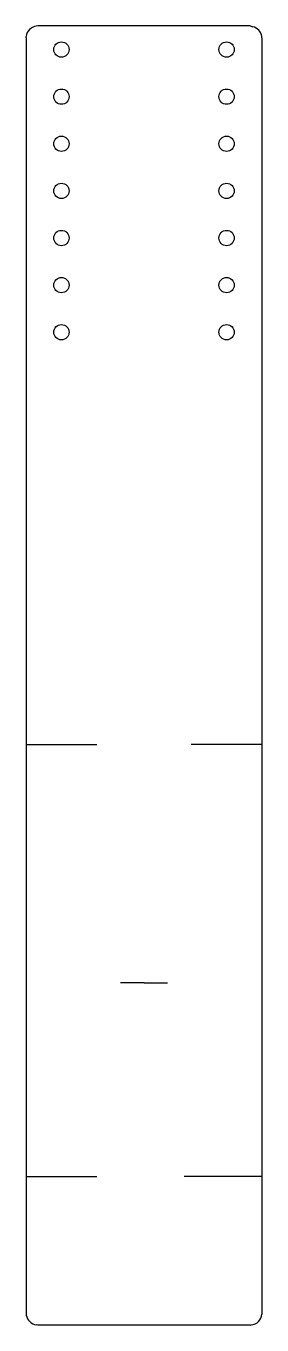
# Model space of a CAD drawing. Extents: x 0 to 1843, y 0 to 1314.
# Drawn here: x 1743 to 1843, y 556 to 1107 of the extents above; entities that cross this region are included whole.
import ezdxf

# ---------------------------------------------------------------- set-up
doc = ezdxf.new("R2010")
doc.units = 0
doc.linetypes.add('SLD-CONTINUA', pattern=[0])
doc.layers.get('0').update_dxf_attribs({"linetype": 'CONTINUOUS'})
doc.layers.add('MARCADO', color=5, linetype='CONTINUOUS')

msp = doc.modelspace()

# ---------------------------------------------------------------- linework, layer by layer
for p, q in [((1747.640107, 1106.957361), (1746.975185, 1106.863143)), ((1837.640106, 1106.957361), (1838.824324, 1106.660643)), ((1742.640107, 1101.957365), (1742.718708, 1102.559642)), ((1842.640109, 1101.957365), (1842.557325, 1102.528189)), ((1742.640107, 560.557363), (1742.769497, 559.775826)), ((1842.640109, 560.557363), (1842.61391, 560.206046)), ((1747.640107, 555.557363), (1747.04815, 555.635486)), ((1837.640109, 555.557363), (1838.091698, 555.599447))]:
    msp.add_line(p, q)
at = {"color": 7, "linetype": 'SLD-CONTINUA'}
for p, q in [((1837.640106, 1106.957361), (1747.640107, 1106.957361)), ((1742.640107, 1101.957365), (1742.640107, 560.557363)), ((1842.640109, 1101.957365), (1842.640109, 560.557363)), ((1837.640109, 555.557363), (1747.640107, 555.557363))]:
    msp.add_line(p, q, dxfattribs=at)
for centre in [(1757.640107, 1096.957363), (1827.640107, 1096.957363), (1757.640107, 1076.957363), (1827.640107, 1076.957363), (1757.640107, 1056.957363), (1827.640107, 1056.957363), (1757.640107, 1036.957363), (1827.640107, 1036.957363), (1757.640107, 1016.957363), (1827.640107, 1016.957363), (1757.640107, 996.957363), (1827.640107, 996.957363), (1757.640107, 976.957363), (1827.640107, 976.957363)]:
    msp.add_circle(centre, 3.25, dxfattribs=at)
for centre, start, end in [((1747.676665, 1101.912595), 98.06496858, 172.56453188), ((1837.60909, 1101.81057), 8.25179965, 75.93357358), ((1747.70235, 560.592504), 189.40055247, 262.48185586), ((1837.627755, 560.577876), 275.32404972, 355.73520834)]:
    msp.add_arc(centre, 5, start, end)
at = {"layer": 'MARCADO'}
for p, q in [((1742.640107, 801.957363), (1772.640107, 801.957363)), ((1842.640109, 801.957363), (1812.640109, 801.957363)), ((1792.640108, 700.777363), (1782.640108, 700.777363)), ((1792.640108, 700.777363), (1802.640108, 700.777363)), ((1742.640107, 618.557363), (1772.640107, 618.557363)), ((1839.640109, 618.557363), (1809.640109, 618.557363)), ((1842.640109, 618.557363), (1839.640109, 618.557363))]:
    msp.add_line(p, q, dxfattribs=at)

doc.saveas('drawing.dxf')
